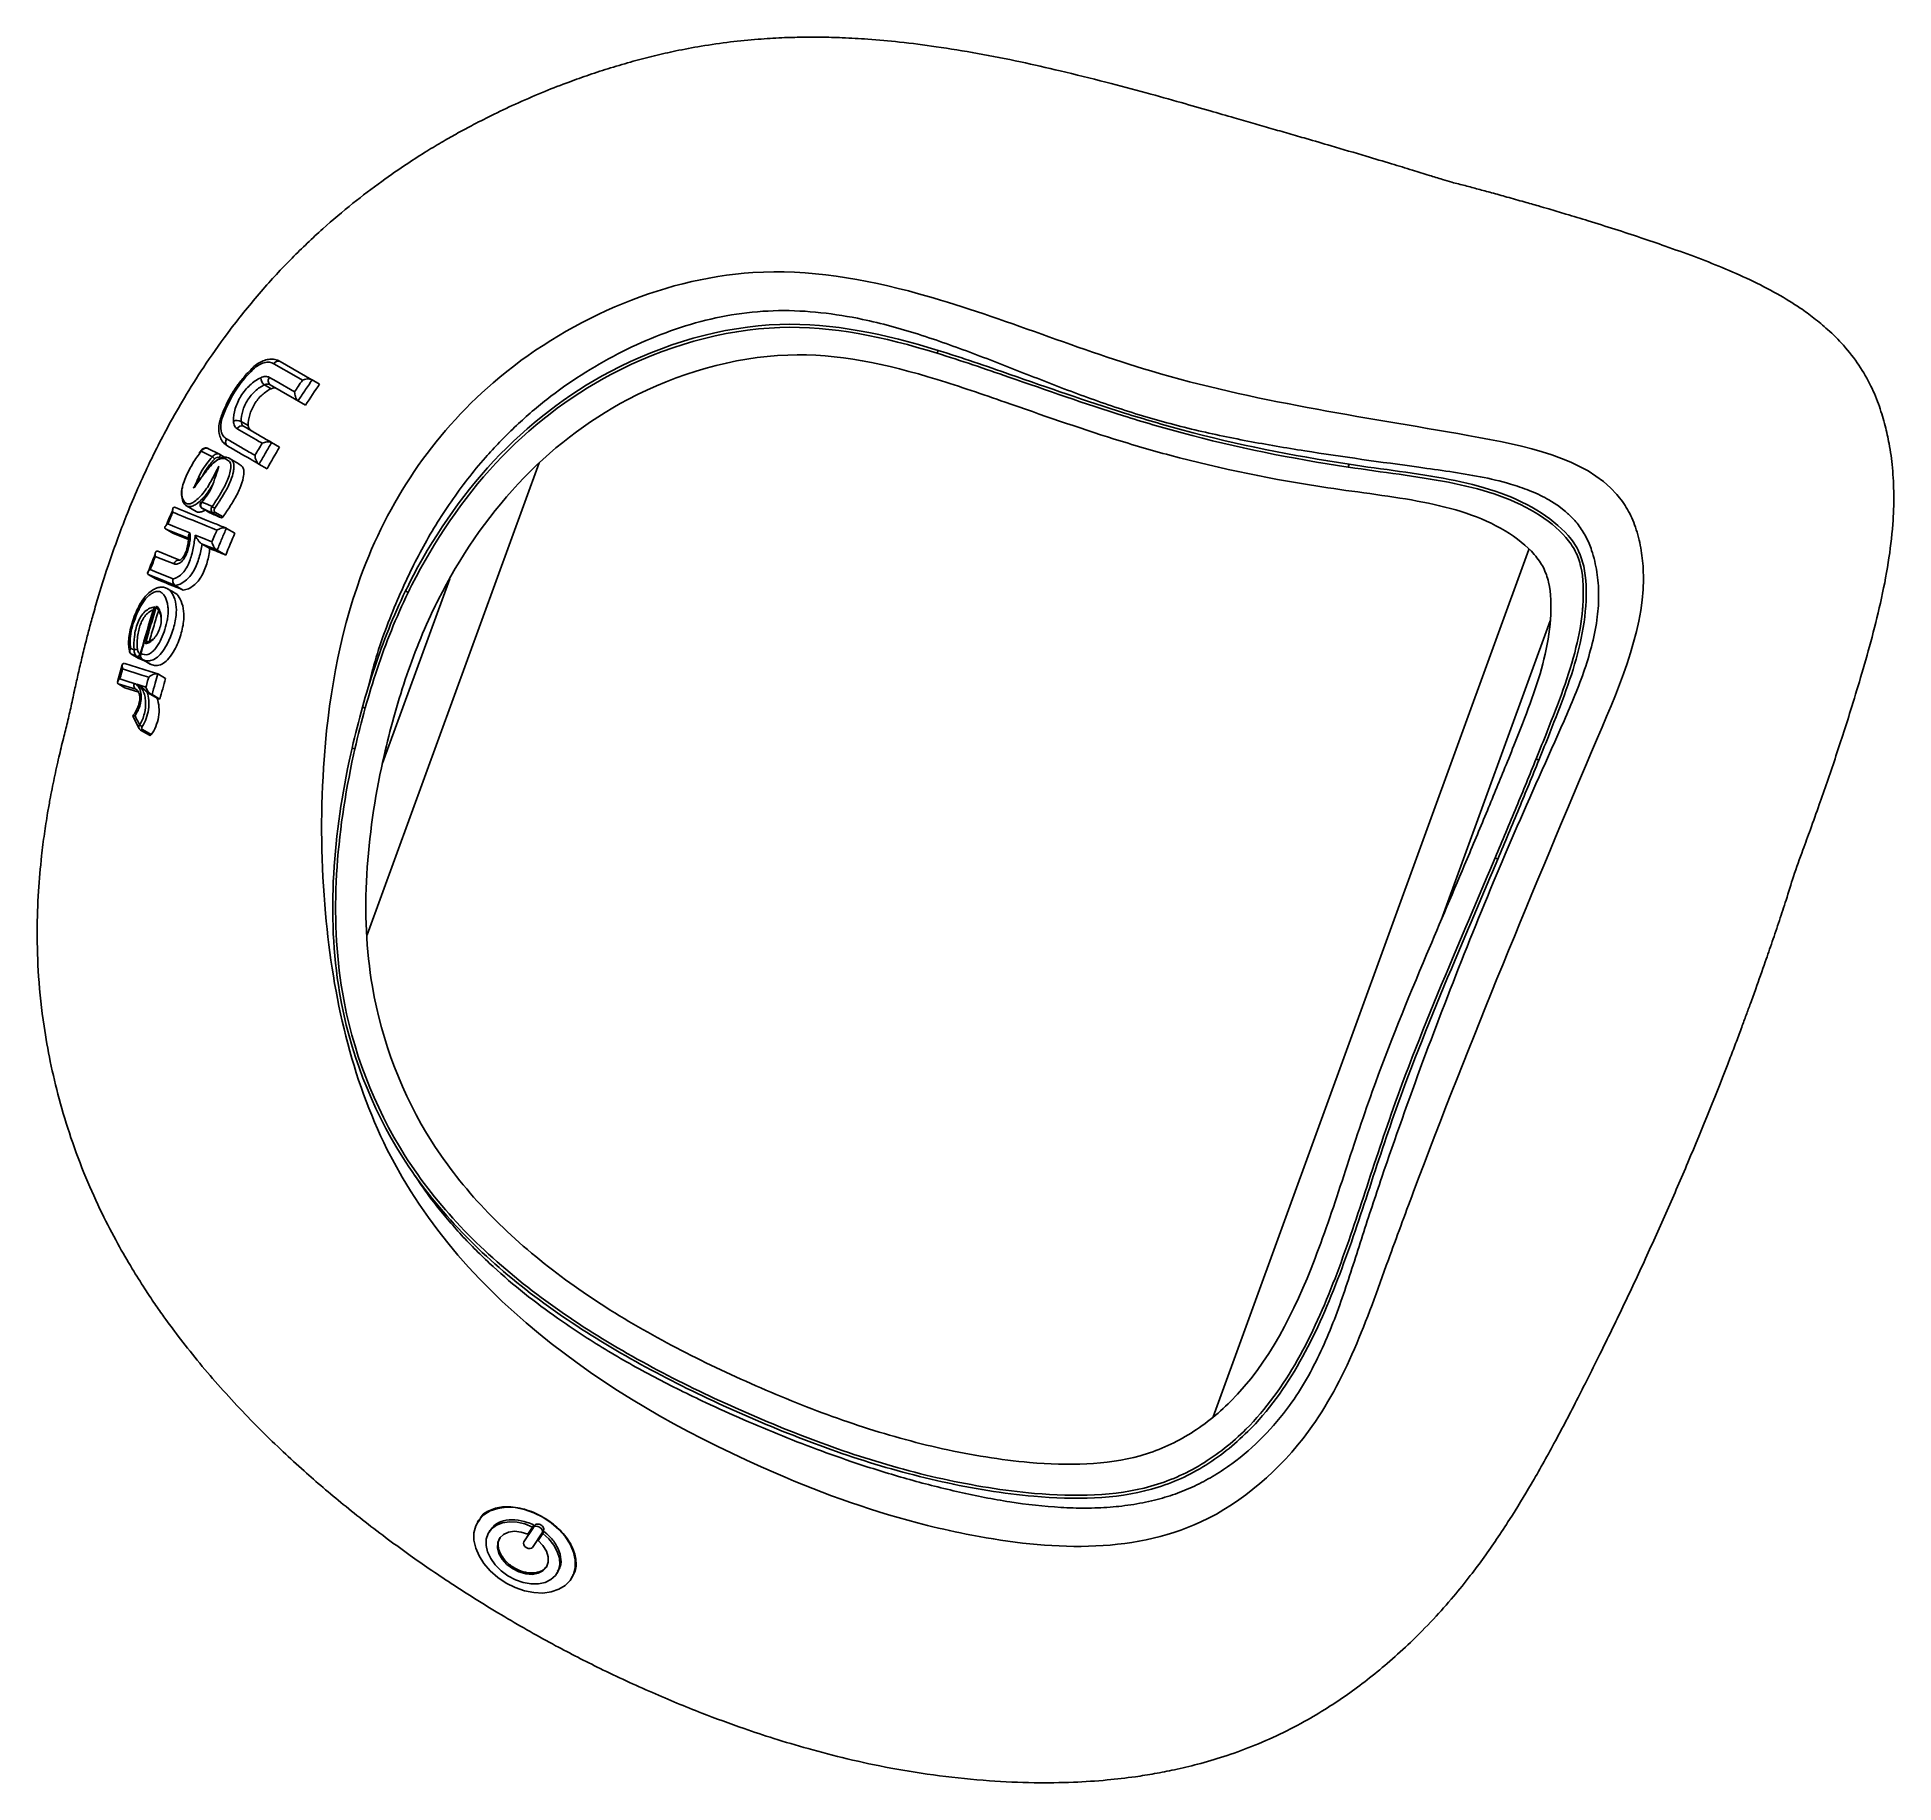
# Paper-space layout '_Normal a' of a CAD drawing. Header units: millimetres. Extents: x -61 to 65, y -61 to 57.
import ezdxf

# ---------------------------------------------------------------- set-up
doc = ezdxf.new("R2010")
doc.units = ezdxf.units.MM

psp = doc.layouts.new('_Normal a')

# ---------------------------------------------------------------- linework, layer by layer
at = {"color": 7, "linetype": 'Continuous', "lineweight": 25}
for p, q in [((0, 35.68), (-0.08, 35.49)), ((-44.58, 34.94), (-42.43, 33.7)), ((-45.63, 33.35), (-45.18, 33.09)), ((-42.85, 31.98), (-45.25, 33.36)), ((-42.41, 33.68), (-41.91, 33.4)), ((-43.36, 32.27), (-43.34, 32.26)), ((-47.21, 30.87), (-46.73, 30.59)), ((-48.69, 28.66), (-49.46, 29.04)), ((-45.15, 29.45), (-44.61, 29.14)), ((-49.93, 28.9), (-50.05, 28.73)), ((-49.93, 28.9), (-49.93, 28.9)), ((-48.68, 28.65), (-48.67, 28.65)), ((-48.31, 28.44), (-48.67, 28.65)), ((-47.36, 27.99), (-48.01, 28.37)), ((-46.01, 27.98), (-45.46, 27.67)), ((-27.03, 28.06), (-38.67, -3.9)), ((27.82, 27.97), (27.77, 27.78)), ((-49.96, 27.07), (-50.05, 26.95)), ((-50.91, 25.15), (-50.26, 24.78)), ((42.48, 24.78), (41.93, 25.2)), ((-49.86, 24.99), (-49.33, 24.68)), ((-49.85, 24.99), (-49.86, 24.99)), ((-49.85, 24.99), (-49.32, 24.68)), ((-49.32, 24.68), (-49.33, 24.68)), ((-48.58, 24.36), (-49.13, 24.67)), ((-48.99, 24.73), (-48.44, 24.42)), ((-52.3, 23.57), (-51.83, 23.3)), ((-50.79, 22.87), (-51.83, 23.3)), ((-48.2, 23.63), (-47.64, 23.31)), ((-49.86, 22.57), (-49.33, 22.26)), ((-48.84, 22.16), (-48.26, 21.82)), ((40, 22.19), (18.62, -36.55)), ((-53.47, 20.49), (-53.03, 20.23)), ((-33.08, 20.22), (-37.63, 7.72)), ((-51.74, 19.28), (-52.2, 19.54)), ((-51.68, 19.77), (-51.14, 19.45)), ((-36.08, 19.39), (-35.9, 19.29)), ((41.44, 17.36), (34.06, -2.91)), ((-54.69, 15.49), (-54.46, 15.4)), ((-54.68, 15.13), (-54.19, 14.85)), ((-53.42, 15.97), (-53.17, 16.12)), ((-55.26, 14.38), (-55.58, 13.23)), ((-53.93, 14.76), (-54.27, 14.96)), ((-53.77, 14.67), (-54.19, 14.85)), ((-53.89, 14.74), (-53.37, 14.43)), ((-53.89, 14.74), (-53.36, 14.43)), ((-53.89, 14.74), (-53.89, 14.74)), ((-54.34, 12.73), (-55.55, 13.11)), ((-55.5, 13.08), (-55.08, 12.84)), ((-54.15, 12.53), (-55.08, 12.84)), ((-54.29, 12.69), (-54.34, 12.73)), ((-54.34, 12.73), (-54.28, 12.69)), ((-52.81, 13.75), (-52.33, 13.47)), ((-53.49, 12.46), (-52.91, 12.13)), ((-53.25, 12.37), (-52.72, 12.06)), ((-39, 11.53), (-38.81, 11.46)), ((-54.56, 10.91), (-54.12, 10.07)), ((-54.03, 9.97), (-53.43, 9.62)), ((-53.9, 10), (-53.31, 9.66)), ((-39.7, 8.75), (-39.51, 8.69)), ((40.67, 7.93), (40.49, 8.02)), ((37.89, 1.23), (37.72, 1.32)), ((-31.16, -43.58), (-31.2, -43.66)), ((-28.02, -44.94), (-27.34, -43.9)), ((-27.79, -44.49), (-27.47, -44)), ((-27.39, -43.87), (-27.47, -44)), ((-27.34, -43.9), (-27.42, -44.03)), ((-30.36, -44.23), (-30.44, -44.37)), ((-28.02, -44.94), (-28.07, -45.01)), ((-27.42, -44.03), (-28.06, -45.01)), ((-28.02, -44.94), (-28.06, -45.01)), ((-27.47, -45.38), (-26.83, -44.4)), ((-26.79, -44.43), (-27.1, -44.92)), ((-27.05, -44.82), (-27.1, -44.92)), ((-27.05, -44.82), (-26.71, -44.3)), ((-26.83, -44.39), (-26.75, -44.26)), ((-26.71, -44.3), (-26.79, -44.43)), ((-25.82, -47.13), (-25.75, -47)), ((-24.84, -47.47), (-24.79, -47.39))]:
    psp.add_line(p, q, dxfattribs=at)
at = {"color": 8, "linetype": 'Continuous', "lineweight": 25}
for p, q in [((-48.61, 28.38), (-48.69, 28.43)), ((-54.09, 15.15), (-54.04, 15.12))]:
    psp.add_line(p, q, dxfattribs=at)
at = {"color": 8, "linetype": 'Continuous', "lineweight": 25, "flags": 128}
for points in [[(-46.39, 34.41), (-46.41, 34.45), (-46.42, 34.48), (-46.43, 34.5), (-46.42, 34.52)], [(-48.51, 31.04), (-48.55, 31.04), (-48.59, 31.03), (-48.61, 31.02), (-48.62, 31.01)], [(-48.67, 28.65), (-48.66, 28.64), (-48.64, 28.62), (-48.64, 28.59), (-48.64, 28.56), (-48.64, 28.52), (-48.65, 28.49), (-48.67, 28.46), (-48.69, 28.43)], [(-50.79, 22.96), (-51.4, 23.21), (-52.32, 23.58)]]:
    psp.add_lwpolyline(points, dxfattribs=at)
at = {"color": 7, "linetype": 'Continuous', "lineweight": 25, "flags": 128}
for points in [[(-43.06, 33.67), (-43.49, 33.92), (-44.99, 34.78)], [(-45.29, 33.85), (-44.85, 33.6), (-43.59, 32.87)], [(-49.16, 28.48), (-49.51, 28.66), (-49.91, 28.86)], [(-49.87, 25.41), (-49.88, 25.43), (-49.89, 25.44), (-49.89, 25.46), (-49.89, 25.46)], [(-49.87, 25.41), (-49.52, 25.26), (-49.18, 25.11)], [(-52.18, 23.93), (-51.71, 23.74), (-50.68, 23.32)], [(-49.13, 24.67), (-49.53, 24.85), (-49.85, 24.99)], [(-50.32, 23.17), (-49.86, 22.98), (-49.19, 22.71)], [(-51.76, 21.22), (-52.23, 21.41), (-53.03, 21.73)], [(-51.36, 21.47), (-51.65, 21.59), (-52.85, 22.08)], [(-48.86, 22.17), (-49.38, 22.38), (-49.89, 22.59), (-49.89, 22.59)], [(-51.68, 19.77), (-52.59, 20.14), (-53.5, 20.51)], [(-53.37, 20.84), (-52.9, 20.65), (-51.82, 20.21)], [(-54.27, 14.96), (-54.36, 15), (-54.68, 15.13)], [(-54.27, 14.96), (-54.24, 14.95), (-54.21, 14.96), (-54.18, 14.98), (-54.15, 15), (-54.12, 15.03), (-54.1, 15.07), (-54.09, 15.11), (-54.09, 15.15)], [(-53.47, 13.55), (-53.95, 13.7), (-55.24, 14.11)], [(-52.85, 13.77), (-53.38, 13.93), (-55.1, 14.47)], [(-55.43, 13.44), (-54.95, 13.29), (-54.45, 13.13)], [(-54.27, 13.07), (-53.88, 12.95), (-53.66, 12.88)], [(-53.31, 12.4), (-53.4, 12.43), (-53.49, 12.46)], [(-28.02, -42.81), (-27.39, -43.03), (-26.78, -43.33), (-26.21, -43.71), (-25.7, -44.16), (-25.28, -44.65), (-24.94, -45.17), (-24.71, -45.7), (-24.6, -46.23), (-24.6, -46.74), (-24.71, -47.21), (-24.94, -47.62), (-25.28, -47.96), (-25.7, -48.22), (-26.21, -48.39), (-26.78, -48.47), (-27.39, -48.44), (-28.02, -48.32), (-28.65, -48.1), (-29.27, -47.8), (-29.83, -47.42), (-30.34, -46.97), (-30.77, -46.48), (-31.1, -45.96), (-31.33, -45.43), (-31.45, -44.9), (-31.45, -44.39), (-31.33, -43.92), (-31.1, -43.51), (-30.77, -43.17), (-30.34, -42.91), (-29.83, -42.74), (-29.27, -42.66), (-28.65, -42.69), (-28.02, -42.81)], [(-27.47, -44), (-28, -43.79), (-28.53, -43.67), (-29.04, -43.64), (-29.51, -43.71), (-29.92, -43.88), (-30.25, -44.12), (-30.48, -44.44), (-30.61, -44.82), (-30.62, -45.25), (-30.52, -45.69), (-30.31, -46.14), (-30, -46.57), (-29.61, -46.96), (-29.15, -47.3), (-28.64, -47.57), (-28.11, -47.75), (-27.58, -47.85), (-27.08, -47.85), (-26.62, -47.75), (-26.23, -47.56), (-25.93, -47.29), (-25.73, -46.95), (-25.64, -46.55), (-25.66, -46.12), (-25.8, -45.67), (-26.04, -45.23), (-26.37, -44.81), (-26.79, -44.43)], [(-26.83, -44.4), (-26.81, -44.31), (-26.83, -44.2), (-26.89, -44.1), (-27, -44.02), (-27.12, -43.96), (-27.24, -43.94), (-27.35, -43.97), (-27.42, -44.03)], [(-27.1, -44.92), (-26.78, -45.26), (-26.54, -45.64), (-26.42, -46.02), (-26.42, -46.39), (-26.54, -46.71), (-26.77, -46.97), (-27.1, -47.13), (-27.49, -47.21), (-27.94, -47.18), (-28.4, -47.04), (-28.84, -46.82), (-29.23, -46.53), (-29.54, -46.17), (-29.75, -45.79), (-29.85, -45.41), (-29.83, -45.05), (-29.69, -44.74), (-29.44, -44.5), (-29.1, -44.35), (-28.69, -44.29), (-28.25, -44.34), (-27.79, -44.49)], [(-28.06, -45.01), (-28.09, -45.1), (-28.07, -45.2), (-28, -45.31), (-27.9, -45.39), (-27.78, -45.45), (-27.65, -45.46), (-27.55, -45.44), (-27.47, -45.38)]]:
    psp.add_lwpolyline(points, dxfattribs=at)
at = {"color": 7, "linetype": 'Continuous', "lineweight": 25}
for centre, radius, start, end in [((-44.7, 34.63), 0.327, 68.662, 152.7985), ((-45.22, 33.88), 0.671, 184.2762, 231.9213), ((-45.03, 33.62), 0.347, 139.2682, 229.6349), ((-47.49, 30.32), 0.62, 63.2866, 113.3302), ((-47.17, 30.24), 0.336, 69.2821, 156.1175), ((-47.93, 29.48), 0.339, 142.6295, 230.4499), ((-48.75, 28.77), 0.498, 215.0179, 239.5875), ((-48.68, 25.63), 0.716, 226.5326, 243.4936), ((-49.1, 24.8), 0.127, 256.4439, 329.7066), ((-54.32, 15.09), 0.336, 74.7391, 113.5809), ((-53.81, 10.56), 0.358, 220.469, 253.2956)]:
    psp.add_arc(centre, radius, start, end, dxfattribs=at)
at = {"color": 8, "linetype": 'Continuous', "lineweight": 25}
for centre, radius, start, end in [((-49.88, 28.9), 0.0507, 182.5369, 233.0079), ((-51.44, 21.14), 0.337, 76.9834, 166.4698), ((-53.91, 15.47), 0.334, 248.7459, 255.3045), ((-53.99, 10.07), 0.108, 248.1446, 320.8672)]:
    psp.add_arc(centre, radius, start, end, dxfattribs=at)
at = {"color": 7, "linetype": 'Continuous', "lineweight": 25}
for points, knots in [([(-47.94, 37.11), (-48.49, 36.35), (-49.54, 34.92), (-50.87, 32.81), (-51.95, 30.95), (-52.79, 29.34), (-53.57, 27.77), (-54.29, 26.18), (-54.98, 24.52), (-55.58, 22.94), (-56.22, 21.14), (-56.76, 19.44), (-57.2, 17.94), (-57.48, 16.91), (-57.74, 15.92), (-57.99, 14.89), (-58.24, 13.82), (-58.49, 12.73), (-58.71, 11.62), (-58.98, 10.5), (-59.27, 9.35), (-59.57, 8.09), (-59.88, 6.71), (-60.13, 5.44), (-60.31, 4.42), (-60.43, 3.65), (-60.54, 2.94), (-60.64, 2.2), (-60.79, 0.91), (-60.97, -1.05), (-61.06, -3.77), (-60.96, -6.82), (-60.64, -9.77), (-60.15, -12.53), (-59.55, -15.06), (-58.75, -17.69), (-57.78, -20.28), (-56.7, -22.67), (-55.64, -24.72), (-54.66, -26.41), (-53.81, -27.77), (-53.09, -28.85), (-52.34, -29.92), (-51.39, -31.2), (-50.18, -32.73), (-48.79, -34.37), (-47.33, -35.96), (-45.86, -37.48), (-44.4, -38.88), (-43.01, -40.16), (-41.65, -41.35), (-40.27, -42.5), (-38.79, -43.68), (-37.28, -44.83), (-35.83, -45.88), (-34.42, -46.87), (-32.3, -48.29), (-29.47, -50.06), (-26.09, -51.97), (-22.76, -53.68), (-19.46, -55.2), (-16.2, -56.55), (-13.45, -57.56), (-11.05, -58.36), (-8.72, -59.05), (-6.08, -59.74), (-3.12, -60.37), (0.1, -60.88), (3.34, -61.21), (6.37, -61.34), (9.03, -61.31), (11.32, -61.16), (13.15, -60.95), (14.67, -60.71), (16.07, -60.43), (17.64, -60.06), (19.39, -59.55), (21.25, -58.88), (23.15, -58.05), (24.93, -57.12), (26.5, -56.17), (27.9, -55.22), (29.25, -54.21), (30.62, -53.08), (32.07, -51.75), (33.51, -50.29), (34.86, -48.77), (35.99, -47.36), (36.96, -46.07), (37.84, -44.8), (38.92, -43.16), (40.23, -41.01), (41.77, -38.25), (43.31, -35.3), (44.86, -32.21), (46.38, -29.08), (47.9, -25.84), (49.37, -22.58), (51.32, -18.06), (52.87, -14.23), (54.04, -11.16), (54.4, -10.2), (54.71, -9.34), (55.03, -8.48), (55.46, -7.28), (55.96, -5.88), (56.49, -4.33), (56.96, -2.94), (57.45, -1.47), (57.93, 0.14), (58.51, 1.72), (59.1, 3.33), (59.65, 4.87), (60.2, 6.46), (60.74, 8.03), (61.27, 9.65), (61.85, 11.48), (62.49, 13.58), (63.18, 16), (63.84, 18.6), (64.36, 21.25), (64.66, 23.7), (64.74, 25.85), (64.65, 27.68), (64.44, 29.24), (64.13, 30.62), (63.74, 31.93), (63.18, 33.32), (62.37, 34.72), (61.37, 36), (60.32, 37.05), (59.33, 37.87), (58.2, 38.69), (56.76, 39.57), (54.99, 40.47), (53.11, 41.3), (51.19, 42.05), (49.35, 42.71), (47.55, 43.33), (45.82, 43.9), (44.12, 44.43), (42.63, 44.88), (41.5, 45.22), (40.56, 45.49), (39.62, 45.76), (38.55, 46.06), (37.52, 46.35), (36.57, 46.6), (35.68, 46.85), (34.87, 47.04), (34.06, 47.28), (33.18, 47.56), (32.03, 47.92), (30.6, 48.35), (28.76, 48.9), (26.84, 49.47), (25.09, 49.98), (23.73, 50.37), (22.52, 50.72), (21.29, 51.08), (19.92, 51.47), (18.3, 51.94), (16.32, 52.5), (13.97, 53.16), (11.24, 53.88), (8.4, 54.59), (5.5, 55.25), (2.7, 55.81), (-0.03, 56.25), (-2.51, 56.57), (-4.63, 56.76), (-6.41, 56.86), (-7.89, 56.9), (-9.25, 56.9), (-10.67, 56.86), (-12.29, 56.76), (-14.12, 56.58), (-15.98, 56.31), (-17.69, 55.99), (-19.22, 55.64), (-20.7, 55.26), (-22.17, 54.83), (-23.62, 54.36), (-25.1, 53.83), (-26.7, 53.21), (-28.4, 52.48), (-30.01, 51.73), (-31.37, 51.03), (-32.52, 50.42), (-33.57, 49.82), (-34.71, 49.14), (-36.1, 48.25), (-37.79, 47.08), (-39.71, 45.62), (-41.75, 43.89), (-43.83, 41.91), (-45.94, 39.65), (-47.26, 37.98), (-47.94, 37.11)], [0, 0, 0, 0, 0.00736, 0.01385, 0.019467, 0.024199, 0.028034, 0.03318, 0.037851, 0.042046, 0.046438, 0.052761, 0.056024, 0.058629, 0.061079, 0.064074, 0.066905, 0.069612, 0.072869, 0.075838, 0.07878, 0.08216, 0.08597, 0.08987, 0.092214, 0.094091, 0.095967, 0.097875, 0.09988, 0.106137, 0.113227, 0.121169, 0.129976, 0.136338, 0.143099, 0.150271, 0.157801, 0.164734, 0.170752, 0.175846, 0.180006, 0.183221, 0.186039, 0.190244, 0.195668, 0.20129, 0.207012, 0.212542, 0.217825, 0.222845, 0.227294, 0.231947, 0.236875, 0.242079, 0.246794, 0.250899, 0.255534, 0.266702, 0.277004, 0.285819, 0.296, 0.305419, 0.313378, 0.318886, 0.325204, 0.332316, 0.340209, 0.348881, 0.35774, 0.365657, 0.372598, 0.378561, 0.383552, 0.386987, 0.390559, 0.39476, 0.399573, 0.404755, 0.410252, 0.415735, 0.420447, 0.424608, 0.428957, 0.433578, 0.438511, 0.444309, 0.449645, 0.45435, 0.45844, 0.462272, 0.466451, 0.473755, 0.48198, 0.491144, 0.499733, 0.50899, 0.51838, 0.527693, 0.536921, 0.556873, 0.559925, 0.56262, 0.56489, 0.567063, 0.569812, 0.574901, 0.578639, 0.582611, 0.586392, 0.590793, 0.595786, 0.59966, 0.604297, 0.608523, 0.61284, 0.617266, 0.621807, 0.627875, 0.634431, 0.641477, 0.648787, 0.655572, 0.660784, 0.665565, 0.669848, 0.673058, 0.676611, 0.680542, 0.684758, 0.689227, 0.69316, 0.696336, 0.699298, 0.704062, 0.709459, 0.714827, 0.720109, 0.725575, 0.730139, 0.734944, 0.739867, 0.744004, 0.747163, 0.749035, 0.751666, 0.754843, 0.757666, 0.760085, 0.762471, 0.764949, 0.766719, 0.769141, 0.772274, 0.776138, 0.780809, 0.787272, 0.791813, 0.795033, 0.798317, 0.801663, 0.805073, 0.809452, 0.814805, 0.821174, 0.828542, 0.836876, 0.844075, 0.851805, 0.859176, 0.865673, 0.871328, 0.875822, 0.879641, 0.882871, 0.886457, 0.890695, 0.895594, 0.900805, 0.905364, 0.909229, 0.913089, 0.917273, 0.92122, 0.925004, 0.929567, 0.93464, 0.939414, 0.943472, 0.946594, 0.949584, 0.952929, 0.95696, 0.962521, 0.968921, 0.975875, 0.983359, 0.991392, 1, 1, 1, 1]), ([(47.21, 23.71), (47.37, 23.25), (47.55, 22.55), (47.69, 21.61), (48.04, 17.38), (41.89, 3.02), (35.41, -12.53), (29.54, -28.44), (26.57, -37.12), (16.37, -46.07), (6.31, -45.47), (-3.36, -43.34), (-18.36, -37.97), (-36.95, -25.62), (-41.72, -4.96), (-41.9, 8.73), (-39.64, 21.82), (-30.83, 35.17), (-15.04, 42.27), (0.21, 39.64), (15.93, 32.97), (32.28, 30.71), (44.02, 28.39), (46.34, 25.45), (46.8, 24.75), (47.07, 24.15), (47.21, 23.71)], [0, 0, 0, 0, 0.005429, 0.008144, 0.010858, 0.054291, 0.170322, 0.187445, 0.23293, 0.266985, 0.323937, 0.335231, 0.375961, 0.505535, 0.564962, 0.599176, 0.646305, 0.7055, 0.77449, 0.815628, 0.87354, 0.949548, 0.98991, 0.992432, 0.994955, 1, 1, 1, 1]), ([(-38.7, 12.5), (-38.53, 13.22), (-37.99, 15.36), (-36.76, 18.61), (-35.04, 22.23), (-33.06, 25.47), (-30.92, 28.23), (-28.72, 30.51), (-26.55, 32.39), (-24.21, 34.05), (-21.73, 35.48), (-19.14, 36.67), (-16.45, 37.59), (-13.67, 38.2), (-10.81, 38.44), (-7.95, 38.29), (-4.77, 37.77), (-1.32, 36.82), (2.37, 35.49), (6.01, 34.06), (9.65, 32.63), (13.35, 31.36), (17.13, 30.32), (20.96, 29.52), (26.1, 28.65), (30.67, 28.03), (34.64, 27.48), (36.71, 27.15), (38.51, 26.73), (40.02, 26.22), (41.09, 25.74), (41.7, 25.35), (41.93, 25.2)], [0, 0, 0, 0, 0.023006, 0.069321, 0.108995, 0.148757, 0.188381, 0.21831, 0.248371, 0.278431, 0.308358, 0.33808, 0.367871, 0.397555, 0.427453, 0.457498, 0.487464, 0.528554, 0.569688, 0.610608, 0.651527, 0.692533, 0.733533, 0.774496, 0.815467, 0.897311, 0.919326, 0.941337, 0.963303, 0.977314, 0.991305, 1, 1, 1, 1]), ([(-36.08, 19.39), (-35.99, 19.56), (-35.91, 19.73), (-34.31, 22.91), (-32.38, 25.75), (-27.81, 30.64), (-25.17, 32.69), (-18.65, 36.13), (-14.63, 37.31), (-7.13, 37.56), (-3.61, 36.78), (0, 35.68)], [0, 0, 0, 0, 0.012839, 0.012839, 0.242297, 0.242297, 0.471754, 0.471754, 0.747104, 0.747104, 1, 1, 1, 1]), ([(-35.9, 19.29), (-35.82, 19.46), (-35.74, 19.63), (-34.14, 22.79), (-32.23, 25.61), (-27.69, 30.48), (-25.07, 32.52), (-18.59, 35.94), (-14.6, 37.1), (-7.17, 37.36), (-3.68, 36.6), (-0.08, 35.49)], [0, 0, 0, 0, 0.012839, 0.012839, 0.242297, 0.242297, 0.471754, 0.471754, 0.747104, 0.747104, 1, 1, 1, 1]), ([(-0.07, 33.71), (-3.49, 34.76), (-6.82, 35.49), (-13.87, 35.24), (-17.66, 34.13), (-23.81, 30.89), (-26.3, 28.95), (-30.61, 24.33), (-32.43, 21.65), (-33.94, 18.64), (-34.02, 18.48), (-34.1, 18.32)], [0.7180504, 0.7180504, 0.7180504, 0.7180504, 0.760959, 0.760959, 0.8076771, 0.8076771, 0.8466089, 0.8466089, 0.8855407, 0.8855407, 0.887719, 0.887719, 0.887719, 0.887719]), ([(-0.08, 35.49), (1.54, 34.99), (3.16, 34.44), (7.36, 32.98), (9.93, 32.07), (13.86, 30.84), (15.18, 30.45), (20.18, 29.11), (23.92, 28.36), (27.77, 27.78)], [0, 0, 0, 0, 0.177926, 0.177926, 0.463835, 0.463835, 0.606789, 0.606789, 1, 1, 1, 1]), ([(0, 35.68), (1.62, 35.18), (3.24, 34.62), (7.44, 33.16), (10.01, 32.25), (13.93, 31.03), (15.25, 30.64), (20.24, 29.3), (23.97, 28.56), (27.82, 27.97)], [0, 0, 0, 0, 0.177926, 0.177926, 0.463835, 0.463835, 0.606789, 0.606789, 1, 1, 1, 1]), ([(-46.42, 34.52), (-46.61, 34.33), (-46.99, 33.94), (-47.5, 33.29), (-47.95, 32.58), (-48.31, 31.84), (-48.54, 31.31), (-48.62, 31.03), (-48.62, 31.01)], [0, 0, 0, 0, 0.192219, 0.389758, 0.58777, 0.784605, 0.98261, 1, 1, 1, 1]), ([(-46.39, 34.41), (-46.87, 33.95), (-47.3, 33.43), (-48.02, 32.27), (-48.3, 31.67), (-48.51, 31.04)], [0, 0, 0, 0, 0.5, 0.5, 1, 1, 1, 1]), ([(-44.59, 34.94), (-44.6, 34.95), (-44.69, 35.02), (-44.93, 35.08), (-45.27, 35.1), (-45.64, 35.02), (-46.01, 34.85), (-46.27, 34.67), (-46.4, 34.54), (-46.42, 34.51)], [0, 0, 0, 0, 0.012102, 0.194452, 0.375422, 0.564018, 0.758354, 0.957351, 1, 1, 1, 1]), ([(-44.99, 34.78), (-45.18, 34.89), (-45.41, 34.91), (-45.79, 34.81), (-45.91, 34.75), (-46.16, 34.61), (-46.28, 34.52), (-46.39, 34.41)], [0, 0, 0, 0, 0.5, 0.5, 0.75, 0.75, 1, 1, 1, 1]), ([(-47.74, 30.89), (-47.74, 31.16), (-47.7, 31.46), (-47.57, 31.89), (-47.51, 32.04), (-47.38, 32.33), (-47.31, 32.46), (-47.14, 32.73), (-47.04, 32.86), (-46.84, 33.11), (-46.73, 33.22), (-46.51, 33.43), (-46.39, 33.53), (-46.14, 33.7), (-46.02, 33.77), (-45.89, 33.83)], [0, 0, 0, 0, 0.25, 0.25, 0.375, 0.375, 0.5, 0.5, 0.625, 0.625, 0.75, 0.75, 0.875, 0.875, 1, 1, 1, 1]), ([(-45.63, 33.35), (-45.74, 33.3), (-45.85, 33.24), (-46.06, 33.1), (-46.16, 33.02), (-46.36, 32.84), (-46.45, 32.75), (-46.62, 32.54), (-46.7, 32.43), (-46.85, 32.2), (-46.91, 32.09), (-47.02, 31.84), (-47.07, 31.72), (-47.18, 31.35), (-47.22, 31.11), (-47.21, 30.87)], [0, 0, 0, 0, 0.125, 0.125, 0.25, 0.25, 0.375, 0.375, 0.5, 0.5, 0.625, 0.625, 0.75, 0.75, 1, 1, 1, 1]), ([(-45.18, 33.09), (-45.29, 33.04), (-45.39, 32.98), (-45.6, 32.84), (-45.7, 32.75), (-45.89, 32.58), (-45.99, 32.48), (-46.16, 32.27), (-46.24, 32.16), (-46.38, 31.93), (-46.44, 31.81), (-46.55, 31.57), (-46.6, 31.45), (-46.7, 31.08), (-46.74, 30.83), (-46.73, 30.59)], [0, 0, 0, 0, 0.125, 0.125, 0.25, 0.25, 0.375, 0.375, 0.5, 0.5, 0.625, 0.625, 0.75, 0.75, 1, 1, 1, 1]), ([(-45.89, 33.83), (-45.78, 33.88), (-45.67, 33.91), (-45.46, 33.92), (-45.37, 33.9), (-45.29, 33.85)], [0, 0, 0, 0, 0.5, 0.5, 1, 1, 1, 1]), ([(-43.59, 32.87), (-43.51, 33), (-43.43, 33.12), (-43.35, 33.24), (-43.25, 33.39), (-43.16, 33.53), (-43.06, 33.67)], [0, 0, 0, 0, 0.0004459593, 0.0004459593, 0.0004459593, 0.0009607484, 0.0009607484, 0.0009607484, 0.0009607484]), ([(-43.36, 32.27), (-43.39, 32.3), (-43.43, 32.34), (-43.49, 32.44), (-43.52, 32.5), (-43.57, 32.66), (-43.59, 32.77), (-43.59, 32.87)], [0, 0, 0, 0, 0.25, 0.25, 0.5, 0.5, 1, 1, 1, 1]), ([(-42.41, 33.68), (-42.57, 33.44), (-42.74, 33.19), (-42.91, 32.95), (-43.06, 32.72), (-43.21, 32.5), (-43.36, 32.27)], [0, 0, 0, 0, 0.00088878, 0.00088878, 0.00088878, 0.001707212, 0.001707212, 0.001707212, 0.001707212]), ([(-42.43, 33.7), (-42.47, 33.72), (-42.53, 33.74), (-42.64, 33.75), (-42.69, 33.75), (-42.86, 33.74), (-42.97, 33.71), (-43.06, 33.67)], [0, 0, 0, 0, 0.25, 0.25, 0.5, 0.5, 1, 1, 1, 1]), ([(26.38, 26.38), (22.72, 26.94), (19.17, 27.65), (14.42, 28.92), (13.17, 29.29), (9.43, 30.46), (6.99, 31.32), (3, 32.71), (1.46, 33.24), (-0.07, 33.71)], [0.887719, 0.887719, 0.887719, 0.887719, 0.9318691, 0.9318691, 0.9479202, 0.9479202, 0.9800223, 0.9800223, 1, 1, 1, 1]), ([(-48.62, 31.01), (-48.63, 30.98), (-48.7, 30.8), (-48.74, 30.48), (-48.72, 30.06), (-48.6, 29.7), (-48.41, 29.4), (-48.23, 29.28), (-48.14, 29.22)], [0, 0, 0, 0, 0.044919, 0.246698, 0.448986, 0.653187, 0.829182, 1, 1, 1, 1]), ([(-48.51, 31.04), (-48.6, 30.75), (-48.62, 30.46), (-48.54, 30.1), (-48.49, 29.99), (-48.37, 29.81), (-48.29, 29.74), (-48.2, 29.69)], [0, 0, 0, 0, 0.5, 0.5, 0.75, 0.75, 1, 1, 1, 1]), ([(-47.48, 30.37), (-47.56, 30.42), (-47.62, 30.49), (-47.71, 30.67), (-47.73, 30.77), (-47.74, 30.89)], [0, 0, 0, 0, 0.5, 0.5, 1, 1, 1, 1]), ([(-45.79, 29.4), (-45.93, 29.48), (-46.08, 29.56), (-46.22, 29.65), (-46.64, 29.89), (-47.06, 30.13), (-47.48, 30.37)], [0, 0, 0, 0, 0.00075, 0.00075, 0.00075, 0.002928262, 0.002928262, 0.002928262, 0.002928262]), ([(-47.05, 30.55), (-46.54, 30.25), (-46.02, 29.96), (-45.51, 29.66), (-45.39, 29.59), (-45.27, 29.52), (-45.15, 29.45)], [0, 0, 0, 0, 0.002672109, 0.002672109, 0.002672109, 0.0033034, 0.0033034, 0.0033034, 0.0033034]), ([(-49.51, 29.06), (-49.51, 29.06), (-49.55, 29.08), (-49.64, 29.08), (-49.76, 29.05), (-49.86, 28.98), (-49.91, 28.92), (-49.93, 28.9)], [0, 0, 0, 0, 0.041155, 0.271436, 0.531444, 0.820221, 1, 1, 1, 1]), ([(-49.45, 29.04), (-49.51, 29.08), (-49.6, 29.08), (-49.77, 29.01), (-49.86, 28.95), (-49.91, 28.86)], [0, 0, 0, 0, 0.5, 0.5, 1, 1, 1, 1]), ([(-48.2, 29.69), (-47.69, 29.39), (-47.17, 29.09), (-46.66, 28.8), (-46.53, 28.72), (-46.4, 28.65), (-46.28, 28.58)], [0, 0, 0, 0, 0.002671984, 0.002671984, 0.002671984, 0.003339843, 0.003339843, 0.003339843, 0.003339843]), ([(-46.01, 27.98), (-46.21, 28.1), (-46.41, 28.21), (-46.61, 28.33), (-47.12, 28.63), (-47.63, 28.92), (-48.15, 29.22)], [0, 0, 0, 0, 0.001042897, 0.001042897, 0.001042897, 0.003715006, 0.003715006, 0.003715006, 0.003715006]), ([(-46.28, 28.58), (-46.2, 28.71), (-46.12, 28.85), (-46.04, 28.98), (-45.95, 29.12), (-45.87, 29.26), (-45.79, 29.4)], [0, 0, 0, 0, 0.0004729517, 0.0004729517, 0.0004729517, 0.0009567223, 0.0009567223, 0.0009567223, 0.0009567223]), ([(-45.14, 29.45), (-45.29, 29.2), (-45.43, 28.96), (-45.58, 28.71), (-45.72, 28.47), (-45.86, 28.23), (-46.01, 27.98)], [0, 0, 0, 0, 0.000856119, 0.000856119, 0.000856119, 0.001701371, 0.001701371, 0.001701371, 0.001701371]), ([(-45.15, 29.45), (-45.19, 29.47), (-45.24, 29.49), (-45.35, 29.5), (-45.41, 29.5), (-45.59, 29.48), (-45.7, 29.44), (-45.79, 29.4)], [0, 0, 0, 0, 0.25, 0.25, 0.5, 0.5, 1, 1, 1, 1]), ([(-49.91, 28.86), (-50.12, 28.6), (-50.3, 28.33), (-50.65, 27.76), (-50.8, 27.47), (-51.01, 27.01), (-51.07, 26.85), (-51.17, 26.54), (-51.21, 26.38), (-51.24, 26.07), (-51.23, 25.91), (-51.18, 25.64), (-51.13, 25.52), (-51.01, 25.38), (-50.97, 25.35), (-50.87, 25.29), (-50.81, 25.28), (-50.69, 25.29), (-50.63, 25.31), (-50.5, 25.37), (-50.44, 25.41), (-50.26, 25.53), (-50.15, 25.63), (-49.92, 25.85), (-49.81, 25.97), (-49.62, 26.23), (-49.52, 26.37), (-49.35, 26.65), (-49.27, 26.8), (-49.03, 27.25), (-48.88, 27.54), (-48.72, 27.84)], [0, 0, 0, 0, 0.125, 0.125, 0.25, 0.25, 0.3125, 0.3125, 0.375, 0.375, 0.4375, 0.4375, 0.5, 0.5, 0.53125, 0.53125, 0.5625, 0.5625, 0.59375, 0.59375, 0.625, 0.625, 0.6875, 0.6875, 0.75, 0.75, 0.8125, 0.8125, 0.875, 0.875, 1, 1, 1, 1]), ([(-50.4, 26.38), (-50.32, 26.57), (-50.24, 26.76), (-50.12, 27.04), (-50.07, 27.14), (-49.99, 27.33), (-49.94, 27.42), (-49.79, 27.69), (-49.67, 27.86), (-49.42, 28.18), (-49.29, 28.34), (-49.16, 28.48)], [0, 0, 0, 0, 0.25, 0.25, 0.375, 0.375, 0.5, 0.5, 0.75, 0.75, 1, 1, 1, 1]), ([(-49.18, 25.11), (-49.09, 25.23), (-49.01, 25.36), (-48.84, 25.61), (-48.76, 25.73), (-48.53, 26.12), (-48.38, 26.38), (-48.18, 26.79), (-48.12, 26.93), (-48.02, 27.22), (-47.98, 27.36), (-47.93, 27.58), (-47.92, 27.65), (-47.91, 27.79), (-47.91, 27.86), (-47.92, 27.99), (-47.94, 28.05), (-47.99, 28.14), (-48.03, 28.18), (-48.15, 28.28), (-48.24, 28.33), (-48.39, 28.37), (-48.44, 28.38), (-48.56, 28.36), (-48.62, 28.35), (-48.79, 28.28), (-48.91, 28.21), (-49.13, 28.03), (-49.23, 27.93), (-49.53, 27.6), (-49.7, 27.35), (-50.05, 26.87), (-50.23, 26.62), (-50.4, 26.38)], [0, 0, 0, 0, 0.0625, 0.0625, 0.125, 0.125, 0.25, 0.25, 0.3125, 0.3125, 0.375, 0.375, 0.40625, 0.40625, 0.4375, 0.4375, 0.46875, 0.46875, 0.5, 0.5, 0.5625, 0.5625, 0.59375, 0.59375, 0.625, 0.625, 0.6875, 0.6875, 0.75, 0.75, 0.875, 0.875, 1, 1, 1, 1]), ([(-48.72, 27.84), (-48.79, 27.62), (-48.86, 27.41), (-48.97, 27.09), (-49, 26.98), (-49.07, 26.76), (-49.11, 26.66), (-49.32, 26.12), (-49.59, 25.75), (-49.87, 25.41)], [0, 0, 0, 0, 0.25, 0.25, 0.375, 0.375, 0.5, 0.5, 1, 1, 1, 1]), ([(-49, 28.34), (-49.16, 28.16), (-49.32, 27.98), (-49.61, 27.59), (-49.74, 27.38), (-49.84, 27.15)], [0, 0, 0, 0, 0.5, 0.5, 1, 1, 1, 1]), ([(-49.66, 27.39), (-49.6, 27.47), (-49.43, 27.7), (-49.12, 28.05), (-48.76, 28.34), (-48.43, 28.47), (-48.11, 28.45), (-47.86, 28.3), (-47.71, 28.06), (-47.69, 27.79), (-47.74, 27.4), (-47.92, 26.8), (-48.27, 26.12), (-48.56, 25.67), (-48.69, 25.47)], [0, 0, 0, 0, 0.048107, 0.148337, 0.238287, 0.299343, 0.362155, 0.464988, 0.512891, 0.558265, 0.620574, 0.726221, 0.880203, 1, 1, 1, 1]), ([(-49.16, 28.48), (-49.1, 28.56), (-49.01, 28.63), (-48.83, 28.69), (-48.74, 28.69), (-48.68, 28.65)], [0, 0, 0, 0, 0.5, 0.5, 1, 1, 1, 1]), ([(-48.69, 28.43), (-48.73, 28.45), (-48.79, 28.45), (-48.9, 28.42), (-48.96, 28.38), (-49, 28.34)], [0, 0, 0, 0, 0.5, 0.5, 1, 1, 1, 1]), ([(-47.37, 27.98), (-47.3, 27.95), (-47.19, 27.88), (-47.06, 27.71), (-47.01, 27.44), (-47.07, 26.97), (-47.29, 26.29), (-47.7, 25.52), (-48.11, 24.9), (-48.36, 24.53), (-48.44, 24.42)], [0, 0, 0, 0, 0.073072, 0.135263, 0.19769, 0.300866, 0.481624, 0.690426, 0.900297, 1, 1, 1, 1]), ([(-46.28, 28.58), (-46.27, 28.55), (-46.27, 28.52), (-46.26, 28.46), (-46.25, 28.38), (-46.21, 28.28), (-46.16, 28.17), (-46.12, 28.09), (-46.06, 28.02), (-46.02, 28), (-46.01, 27.98)], [0, 0, 0, 0, 0.102703, 0.186212, 0.250529, 0.499413, 0.632452, 0.749888, 0.879112, 1, 1, 1, 1]), ([(27.77, 27.78), (27.77, 27.78), (27.78, 27.78), (30.05, 27.43), (32.39, 27.17), (36.7, 26.33), (38.69, 25.75), (41.23, 24.22), (41.97, 23.63), (42.77, 22.71), (42.98, 22.4), (43.31, 21.76), (43.43, 21.42), (43.69, 20.26), (43.72, 19.34), (43.65, 18.31), (43.64, 18.22), (43.64, 18.14)], [0, 0, 0, 0, 0.0001318, 0.0001318, 0.1975131, 0.1975131, 0.3948944, 0.3948944, 0.4860408, 0.4860408, 0.5316141, 0.5316141, 0.5771873, 0.5771873, 0.6683337, 0.6683337, 0.6762477, 0.6762477, 0.6762477, 0.6762477]), ([(27.82, 27.97), (27.82, 27.97), (27.82, 27.97), (30.09, 27.63), (32.43, 27.37), (36.76, 26.52), (38.78, 25.93), (41.35, 24.37), (42.11, 23.77), (42.94, 22.82), (43.16, 22.49), (43.5, 21.82), (43.62, 21.46), (43.89, 20.26), (43.92, 19.32), (43.78, 17.4), (43.62, 16.44), (42.92, 13.6), (42.18, 11.71), (41.17, 9.16), (40.92, 8.54), (40.67, 7.93)], [0, 0, 0, 0, 0.000132, 0.000132, 0.197513, 0.197513, 0.394894, 0.394894, 0.486041, 0.486041, 0.531614, 0.531614, 0.577187, 0.577187, 0.668334, 0.668334, 0.75948, 0.75948, 0.941773, 0.941773, 1, 1, 1, 1]), ([(-49.11, 26.65), (-49.16, 26.57), (-49.36, 26.21), (-49.75, 25.68), (-50.24, 25.27), (-50.59, 25.1), (-50.83, 25.1), (-51.02, 25.22), (-51.19, 25.47), (-51.26, 25.89), (-51.25, 26.24), (-51.19, 26.41), (-51.19, 26.41)], [0, 0, 0, 0, 0.060965, 0.276213, 0.443522, 0.526834, 0.595196, 0.660077, 0.751976, 0.87616, 0.997141, 1, 1, 1, 1]), ([(-50.05, 26.95), (-50.18, 26.77), (-50.31, 26.57), (-50.45, 26.38), (-50.46, 26.36)], [0, 0, 0, 0, 0.922819, 1, 1, 1, 1]), ([(-50.4, 26.38), (-50.32, 26.52), (-50.21, 26.71), (-50.08, 26.89), (-50.05, 26.94)], [0, 0, 0, 0, 0.731117, 1, 1, 1, 1]), ([(-49.89, 25.46), (-49.92, 25.42), (-49.97, 25.35), (-49.99, 25.22), (-49.97, 25.11), (-49.92, 25.03), (-49.85, 24.98), (-49.8, 24.97), (-49.79, 24.96)], [0, 0, 0, 0, 0.235091, 0.433603, 0.605226, 0.768325, 0.934608, 1, 1, 1, 1]), ([(-49.87, 25.41), (-49.93, 25.33), (-49.96, 25.25), (-49.95, 25.09), (-49.91, 25.02), (-49.85, 24.99)], [0, 0, 0, 0, 0.5, 0.5, 1, 1, 1, 1]), ([(38.46, 7.62), (38.7, 8.2), (38.93, 8.79), (39.89, 11.21), (40.59, 13), (41.24, 15.67), (41.4, 16.57), (41.53, 18.37), (41.5, 19.25), (41.25, 20.35), (41.13, 20.67), (40.83, 21.27), (40.62, 21.57), (39.86, 22.44), (39.16, 23), (36.75, 24.45), (34.86, 25.01), (30.77, 25.81), (28.55, 26.06), (26.38, 26.38), (26.38, 26.38), (26.38, 26.38)], [0.0000001, 0.0000001, 0.0000001, 0.0000001, 0.0074613, 0.0074613, 0.0308204, 0.0308204, 0.0424999, 0.0424999, 0.0541795, 0.0541795, 0.0600192, 0.0600192, 0.065859, 0.065859, 0.0775385, 0.0775385, 0.102831, 0.102831, 0.1281236, 0.1281236, 0.1281404, 0.1281404, 0.1281404, 0.1281404]), ([(-52.32, 23.58), (-52.35, 23.6), (-52.37, 23.63), (-52.38, 23.69), (-52.37, 23.72), (-52.32, 23.81), (-52.26, 23.87), (-52.18, 23.93)], [0, 0, 0, 0, 0.25, 0.25, 0.5, 0.5, 1, 1, 1, 1]), ([(-51.85, 24.84), (-51.99, 24.54), (-52.14, 24.2), (-52.28, 23.86), (-52.29, 23.82)], [0, 0, 0, 0, 0.902533, 1, 1, 1, 1]), ([(-51.84, 24.72), (-51.89, 24.6), (-51.94, 24.48), (-52, 24.36), (-52.06, 24.21), (-52.12, 24.07), (-52.18, 23.93)], [0, 0, 0, 0, 0.0003995513, 0.0003995513, 0.0003995513, 0.0008630711, 0.0008630711, 0.0008630711, 0.0008630711]), ([(-51.67, 25.05), (-51.71, 25.07), (-51.75, 25.07), (-51.8, 25.04), (-51.82, 25.01), (-51.86, 24.91), (-51.86, 24.82), (-51.84, 24.72)], [0, 0, 0, 0, 0.25, 0.25, 0.5, 0.5, 1, 1, 1, 1]), ([(-48.85, 23.51), (-49.73, 23.86), (-50.6, 24.22), (-51.48, 24.58), (-51.6, 24.63), (-51.72, 24.67), (-51.84, 24.72)], [0, 0, 0, 0, 0.004265101, 0.004265101, 0.004265101, 0.004849306, 0.004849306, 0.004849306, 0.004849306]), ([(-48.22, 23.65), (-48.49, 23.75), (-49.64, 24.22), (-50.79, 24.69), (-51.67, 25.05)], [0, 0, 0, 0, 0.232053, 1, 1, 1, 1]), ([(-49.66, 24.88), (-49.72, 24.84), (-49.85, 24.76), (-50.06, 24.71), (-50.2, 24.73), (-50.26, 24.78), (-50.26, 24.78)], [0, 0, 0, 0, 0.282344, 0.629315, 0.979176, 1, 1, 1, 1]), ([(-49.13, 24.67), (-49.19, 24.71), (-49.23, 24.78), (-49.25, 24.94), (-49.23, 25.03), (-49.18, 25.11)], [0, 0, 0, 0, 0.5, 0.5, 1, 1, 1, 1]), ([(-49, 24.99), (-49.04, 24.94), (-49.05, 24.89), (-49.05, 24.8), (-49.03, 24.75), (-48.99, 24.73)], [0, 0, 0, 0, 0.5, 0.5, 1, 1, 1, 1]), ([(-48.44, 24.42), (-48.45, 24.4), (-48.46, 24.39), (-48.48, 24.38), (-48.49, 24.37), (-48.5, 24.36), (-48.51, 24.36), (-48.53, 24.35), (-48.54, 24.35), (-48.55, 24.35), (-48.56, 24.35), (-48.57, 24.35), (-48.58, 24.36)], [0, 0, 0, 0, 0.000050422, 0.000050422, 0.000050422, 0.0001008502, 0.0001008502, 0.0001008502, 0.0001511904, 0.0001511904, 0.0001511904, 0.0001942923, 0.0001942923, 0.0001942923, 0.0001942923]), ([(42.48, 24.78), (42.67, 24.6), (43.09, 24.22), (43.64, 23.49), (44.03, 22.76), (44.37, 21.83), (44.64, 20.68), (44.76, 19.16), (44.66, 17.54), (44.32, 15.83), (43.79, 14.06), (43.13, 12.32), (41.53, 8.63), (38.96, 3.01), (35.79, -4.69), (32.79, -12.45), (30.47, -18.99), (28.72, -24.26), (27.69, -27.58), (26.75, -30.19), (25.93, -32.12), (24.97, -34), (23.71, -35.97), (22.04, -37.94), (20.29, -39.47), (18.74, -40.5), (17.51, -41.18), (16.21, -41.73), (14.78, -42.17), (13.25, -42.49), (11.62, -42.68), (9.97, -42.74), (7.7, -42.67), (4.84, -42.34), (1.44, -41.67), (-1.93, -40.82), (-5.95, -39.59), (-10.58, -37.88), (-15.22, -35.86), (-19.22, -33.89), (-22.58, -32), (-25.51, -30.09), (-28.04, -28.21), (-30.18, -26.38), (-32.2, -24.39), (-33.84, -22.46), (-34.9, -21.04), (-35.34, -20.35), (-35.44, -20.19)], [0, 0, 0, 0, 0.005689, 0.012912, 0.020352, 0.024066, 0.035358, 0.046647, 0.058173, 0.071865, 0.085574, 0.099632, 0.113695, 0.176037, 0.238395, 0.300742, 0.363132, 0.394304, 0.425478, 0.441087, 0.45669, 0.472597, 0.488494, 0.509132, 0.530256, 0.540598, 0.550937, 0.561658, 0.572381, 0.584538, 0.5967, 0.609189, 0.621682, 0.647616, 0.673741, 0.699649, 0.725624, 0.768072, 0.810524, 0.839357, 0.868204, 0.897015, 0.917965, 0.938911, 0.960293, 0.981669, 0.995727, 1, 1, 1, 1]), ([(-51.82, 20.21), (-51.71, 20.23), (-51.6, 20.28), (-51.38, 20.41), (-51.27, 20.5), (-51.08, 20.71), (-50.99, 20.83), (-50.83, 21.09), (-50.77, 21.24), (-50.6, 21.67), (-50.52, 21.98), (-50.43, 22.43), (-50.41, 22.58), (-50.36, 22.87), (-50.34, 23.02), (-50.32, 23.17)], [0, 0, 0, 0, 0.125, 0.125, 0.25, 0.25, 0.375, 0.375, 0.5, 0.5, 0.75, 0.75, 0.875, 0.875, 1, 1, 1, 1]), ([(-50.68, 23.32), (-50.67, 23.21), (-50.66, 23.1), (-50.67, 22.88), (-50.68, 22.77), (-50.72, 22.54), (-50.74, 22.42), (-50.8, 22.19), (-50.84, 22.08), (-50.93, 21.85), (-50.98, 21.74), (-51.11, 21.54), (-51.18, 21.45), (-51.34, 21.3), (-51.43, 21.25), (-51.6, 21.19), (-51.69, 21.19), (-51.76, 21.22)], [0, 0, 0, 0, 0.125, 0.125, 0.25, 0.25, 0.375, 0.375, 0.5, 0.5, 0.625, 0.625, 0.75, 0.75, 0.875, 0.875, 1, 1, 1, 1]), ([(-50.79, 23.06), (-50.79, 23.02), (-50.78, 22.85), (-50.81, 22.55), (-50.9, 22.18), (-51.02, 21.87), (-51.15, 21.66), (-51.27, 21.54), (-51.34, 21.48), (-51.38, 21.47), (-51.38, 21.47), (-51.38, 21.47)], [0, 0, 0, 0, 0.077405, 0.274174, 0.481707, 0.638683, 0.765723, 0.857487, 0.921151, 0.976506, 1, 1, 1, 1]), ([(-50.68, 23.32), (-50.69, 23.31), (-50.71, 23.29), (-50.75, 23.23), (-50.79, 23.15), (-50.79, 23.09), (-50.79, 23.06)], [0, 0, 0, 0, 0.11025, 0.262312, 0.666782, 1, 1, 1, 1]), ([(-49.89, 22.59), (-49.94, 22.62), (-49.99, 22.66), (-50.08, 22.76), (-50.12, 22.82), (-50.23, 22.97), (-50.28, 23.07), (-50.32, 23.17)], [0, 0, 0, 0, 0.25, 0.25, 0.5, 0.5, 1, 1, 1, 1]), ([(-49.19, 22.71), (-49.13, 22.85), (-49.07, 23), (-49.01, 23.14), (-48.95, 23.26), (-48.9, 23.38), (-48.85, 23.51)], [0, 0, 0, 0, 0.0004639313, 0.0004639313, 0.0004639313, 0.0008633374, 0.0008633374, 0.0008633374, 0.0008633374]), ([(-48.86, 22.17), (-48.91, 22.2), (-48.95, 22.23), (-49.02, 22.32), (-49.05, 22.37), (-49.13, 22.51), (-49.17, 22.62), (-49.19, 22.71)], [0, 0, 0, 0, 0.25, 0.25, 0.5, 0.5, 1, 1, 1, 1]), ([(-48.21, 23.64), (-48.25, 23.66), (-48.31, 23.67), (-48.43, 23.67), (-48.49, 23.66), (-48.66, 23.61), (-48.76, 23.56), (-48.85, 23.51)], [0, 0, 0, 0, 0.25, 0.25, 0.5, 0.5, 1, 1, 1, 1]), ([(-48.21, 23.64), (-48.31, 23.41), (-48.42, 23.17), (-48.52, 22.93), (-48.62, 22.67), (-48.73, 22.42), (-48.84, 22.16)], [0.000000852, 0.000000852, 0.000000852, 0.000000852, 0.000773262, 0.000773262, 0.000773262, 0.00161133, 0.00161133, 0.00161133, 0.00161133]), ([(-53.04, 21.88), (-53.18, 21.54), (-53.35, 21.12), (-53.5, 20.7), (-53.53, 20.63)], [0, 0, 0, 0, 0.82648, 1, 1, 1, 1]), ([(-53.03, 21.73), (-53.08, 21.6), (-53.13, 21.47), (-53.18, 21.33), (-53.24, 21.17), (-53.3, 21.01), (-53.37, 20.84)], [0, 0, 0, 0, 0.0004288727, 0.0004288727, 0.0004288727, 0.0009533956, 0.0009533956, 0.0009533956, 0.0009533956]), ([(-52.86, 22.08), (-52.9, 22.09), (-52.94, 22.09), (-52.99, 22.06), (-53.01, 22.03), (-53.05, 21.93), (-53.05, 21.83), (-53.03, 21.73)], [0, 0, 0, 0, 0.25, 0.25, 0.5, 0.5, 1, 1, 1, 1]), ([(-49.86, 22.57), (-49.9, 22.27), (-49.97, 21.95), (-50.1, 21.5), (-50.15, 21.35), (-50.27, 21.05), (-50.34, 20.9), (-50.5, 20.62), (-50.59, 20.5), (-50.78, 20.26), (-50.89, 20.16), (-51.22, 19.9), (-51.46, 19.78), (-51.68, 19.77)], [0, 0, 0, 0, 0.25, 0.25, 0.375, 0.375, 0.5, 0.5, 0.625, 0.625, 0.75, 0.75, 1, 1, 1, 1]), ([(-49.33, 22.26), (-49.37, 21.96), (-49.43, 21.65), (-49.6, 21.04), (-49.71, 20.73), (-49.95, 20.31), (-50.03, 20.18), (-50.22, 19.95), (-50.33, 19.84), (-50.55, 19.67), (-50.66, 19.6), (-50.9, 19.49), (-51.02, 19.46), (-51.14, 19.45)], [0, 0, 0, 0, 0.25, 0.25, 0.5, 0.5, 0.625, 0.625, 0.75, 0.75, 0.875, 0.875, 1, 1, 1, 1]), ([(-53.5, 20.51), (-53.53, 20.53), (-53.55, 20.55), (-53.56, 20.61), (-53.55, 20.64), (-53.5, 20.73), (-53.44, 20.79), (-53.37, 20.84)], [0, 0, 0, 0, 0.25, 0.25, 0.5, 0.5, 1, 1, 1, 1]), ([(-51.68, 19.77), (-51.74, 19.8), (-51.79, 19.87), (-51.84, 20.03), (-51.84, 20.13), (-51.82, 20.21)], [0, 0, 0, 0, 0.5, 0.5, 1, 1, 1, 1]), ([(-52.18, 19.53), (-52.25, 19.56), (-52.41, 19.65), (-52.69, 19.66), (-52.97, 19.58), (-53.25, 19.44), (-53.54, 19.2), (-53.84, 18.86), (-54.1, 18.44), (-54.35, 17.94), (-54.56, 17.37), (-54.73, 16.79), (-54.83, 16.25), (-54.85, 15.77), (-54.81, 15.43), (-54.76, 15.27), (-54.75, 15.23)], [0, 0, 0, 0, 0.044433, 0.102009, 0.151585, 0.209712, 0.280973, 0.359015, 0.441367, 0.532066, 0.636187, 0.738234, 0.825699, 0.905068, 0.97993, 1, 1, 1, 1]), ([(-54, 15.15), (-53.85, 15.08), (-53.69, 15.05), (-53.45, 15.12), (-53.37, 15.16), (-53.21, 15.28), (-53.14, 15.35), (-53, 15.51), (-52.94, 15.6), (-52.82, 15.79), (-52.76, 15.88), (-52.6, 16.19), (-52.51, 16.4), (-52.36, 16.84), (-52.29, 17.07), (-52.22, 17.41), (-52.2, 17.52), (-52.17, 17.75), (-52.16, 17.87), (-52.15, 18.09), (-52.16, 18.2), (-52.18, 18.41), (-52.2, 18.52), (-52.25, 18.71), (-52.28, 18.8), (-52.35, 18.97), (-52.4, 19.05), (-52.5, 19.19), (-52.56, 19.25), (-52.7, 19.34), (-52.77, 19.36), (-52.93, 19.37), (-53.01, 19.34), (-53.18, 19.28), (-53.26, 19.23), (-53.42, 19.12), (-53.5, 19.05), (-53.65, 18.9), (-53.72, 18.82), (-53.85, 18.64), (-53.91, 18.55), (-54.03, 18.35), (-54.08, 18.25), (-54.23, 17.94), (-54.32, 17.73), (-54.48, 17.29), (-54.56, 17.07), (-54.67, 16.61), (-54.71, 16.38), (-54.74, 16.04), (-54.74, 15.93), (-54.72, 15.71), (-54.71, 15.6), (-54.69, 15.49)], [0, 0, 0, 0, 0.0625, 0.0625, 0.09375, 0.09375, 0.125, 0.125, 0.15625, 0.15625, 0.1875, 0.1875, 0.25, 0.25, 0.3125, 0.3125, 0.34375, 0.34375, 0.375, 0.375, 0.40625, 0.40625, 0.4375, 0.4375, 0.46875, 0.46875, 0.5, 0.5, 0.53125, 0.53125, 0.5625, 0.5625, 0.59375, 0.59375, 0.625, 0.625, 0.65625, 0.65625, 0.6875, 0.6875, 0.71875, 0.71875, 0.75, 0.75, 0.8125, 0.8125, 0.875, 0.875, 0.9375, 0.9375, 0.96875, 0.96875, 1, 1, 1, 1]), ([(-51.74, 19.26), (-51.71, 19.25), (-51.54, 19.17), (-51.31, 18.82), (-51.1, 18.23), (-51.07, 17.37), (-51.28, 16.4), (-51.64, 15.5), (-52.06, 14.85), (-52.47, 14.46), (-52.88, 14.31), (-53.18, 14.35), (-53.32, 14.42), (-53.36, 14.43)], [0, 0, 0, 0, 0.0227405, 0.1104467, 0.2231329, 0.3353789, 0.484568, 0.6393726, 0.7407678, 0.8217442, 0.9033252, 0.9731254, 1, 1, 1, 1]), ([(-39, 11.53), (-38.75, 12.42), (-38.48, 13.3), (-37.89, 15.06), (-37.57, 15.94), (-36.87, 17.68), (-36.49, 18.55), (-36.08, 19.39)], [0.2550946, 0.2550946, 0.2550946, 0.2550946, 0.5000856, 0.5000856, 0.7500428, 0.7500428, 1, 1, 1, 1]), ([(-38.81, 11.47), (-38.56, 12.35), (-38.3, 13.22), (-37.71, 14.98), (-37.39, 15.86), (-36.69, 17.59), (-36.31, 18.45), (-35.9, 19.29)], [0.2550946, 0.2550946, 0.2550946, 0.2550946, 0.5000856, 0.5000856, 0.7500428, 0.7500428, 1, 1, 1, 1]), ([(-54.46, 15.4), (-54.49, 15.7), (-54.48, 16), (-54.42, 16.47), (-54.39, 16.63), (-54.32, 16.94), (-54.27, 17.09), (-54.15, 17.39), (-54.08, 17.53), (-53.92, 17.79), (-53.83, 17.9), (-53.62, 18.09), (-53.51, 18.17), (-53.29, 18.27), (-53.17, 18.29), (-53.06, 18.32)], [0, 0, 0, 0, 0.25, 0.25, 0.375, 0.375, 0.5, 0.5, 0.625, 0.625, 0.75, 0.75, 0.875, 0.875, 1, 1, 1, 1]), ([(-53.13, 18.11), (-53.23, 18.09), (-53.32, 18.05), (-53.51, 17.92), (-53.6, 17.84), (-53.77, 17.65), (-53.84, 17.54), (-53.97, 17.29), (-54.02, 17.16), (-54.11, 16.9), (-54.14, 16.77), (-54.2, 16.49), (-54.22, 16.35), (-54.26, 15.95), (-54.26, 15.68), (-54.24, 15.42)], [0, 0, 0, 0, 0.125, 0.125, 0.25, 0.25, 0.375, 0.375, 0.5, 0.5, 0.625, 0.625, 0.75, 0.75, 1, 1, 1, 1]), ([(-53.14, 18.19), (-53.14, 18.18), (-53.45, 17.22), (-53.74, 16.2), (-54.02, 15.2), (-54.03, 15.16)], [0, 0, 0, 0, 0.006964, 0.963144, 1, 1, 1, 1]), ([(-52.94, 18.37), (-52.86, 18.3), (-52.8, 18.21), (-52.7, 18), (-52.66, 17.88), (-52.62, 17.62), (-52.62, 17.48), (-52.64, 17.2), (-52.67, 17.05), (-52.79, 16.63), (-52.94, 16.37), (-53.2, 16.08), (-53.3, 15.99), (-53.49, 15.87), (-53.6, 15.83), (-53.7, 15.82)], [0, 0, 0, 0, 0.125, 0.125, 0.25, 0.25, 0.375, 0.375, 0.5, 0.5, 0.75, 0.75, 0.875, 0.875, 1, 1, 1, 1]), ([(-53.7, 15.82), (-53.58, 16.25), (-53.45, 16.69), (-53.32, 17.12), (-53.19, 17.54), (-53.07, 17.96), (-52.94, 18.37)], [0, 0, 0, 0, 0.001359736, 0.001359736, 0.001359736, 0.00266502, 0.00266502, 0.00266502, 0.00266502]), ([(-52.8, 18.09), (-52.91, 17.75), (-53.01, 17.41), (-53.11, 17.06), (-53.22, 16.7), (-53.33, 16.34), (-53.43, 15.98), (-53.43, 15.98), (-53.43, 15.97), (-53.43, 15.97)], [0, 0, 0, 0, 0.001077965, 0.001077965, 0.001077965, 0.002209447, 0.002209447, 0.002209447, 0.002211103, 0.002211103, 0.002211103, 0.002211103]), ([(-53.06, 18.32), (-53.06, 18.31), (-53.09, 18.28), (-53.12, 18.24), (-53.13, 18.2), (-53.14, 18.19)], [0, 0, 0, 0, 0.1224642, 0.6985087, 1, 1, 1, 1]), ([(-52.82, 18.1), (-52.84, 18.12), (-52.85, 18.14), (-52.88, 18.18), (-52.89, 18.21), (-52.92, 18.28), (-52.93, 18.33), (-52.94, 18.37)], [0, 0, 0, 0, 0.25, 0.25, 0.5, 0.5, 1, 1, 1, 1]), ([(-52.63, 17.44), (-52.63, 17.45), (-52.62, 17.59), (-52.68, 17.83), (-52.76, 18.03), (-52.82, 18.1), (-52.82, 18.1)], [0, 0, 0, 0, 0.015678, 0.532498, 0.997027, 1, 1, 1, 1]), ([(-34.1, 18.32), (-34.49, 17.52), (-34.85, 16.71), (-35.51, 15.06), (-35.82, 14.23), (-36.66, 11.7), (-37.13, 9.99), (-37.53, 8.25)], [0, 0, 0, 0, 0.25, 0.25, 0.5, 0.5, 1, 1, 1, 1]), ([(40.49, 8.02), (40.74, 8.63), (40.99, 9.25), (42, 11.8), (42.73, 13.68), (43.4, 16.41), (43.56, 17.28), (43.64, 18.14)], [0.6762477, 0.6762477, 0.6762477, 0.6762477, 0.7344692, 0.7344692, 0.9167621, 0.9167621, 0.9999946, 0.9999946, 0.9999946, 0.9999946]), ([(-54.68, 15.13), (-54.73, 15.16), (-54.76, 15.22), (-54.76, 15.35), (-54.74, 15.43), (-54.69, 15.49)], [0, 0, 0, 0, 0.5, 0.5, 1, 1, 1, 1]), ([(-54.27, 14.96), (-54.33, 14.99), (-54.38, 15.06), (-54.45, 15.22), (-54.46, 15.31), (-54.46, 15.4)], [0, 0, 0, 0, 0.5, 0.5, 1, 1, 1, 1]), ([(-54.24, 15.42), (-54.23, 15.37), (-54.21, 15.31), (-54.16, 15.21), (-54.13, 15.17), (-54.09, 15.15)], [0, 0, 0, 0, 0.5, 0.5, 1, 1, 1, 1]), ([(-54.03, 15.16), (-54.04, 15.11), (-54.06, 15.02), (-54.03, 14.89), (-53.97, 14.79), (-53.91, 14.76), (-53.89, 14.74)], [0, 0, 0, 0, 0.296888, 0.575085, 0.831844, 1, 1, 1, 1]), ([(-54, 15.15), (-54.02, 15.06), (-54.03, 14.98), (-53.99, 14.83), (-53.95, 14.77), (-53.89, 14.74)], [0, 0, 0, 0, 0.5, 0.5, 1, 1, 1, 1]), ([(-53.43, 15.97), (-53.45, 15.98), (-53.48, 15.97), (-53.53, 15.95), (-53.56, 15.94), (-53.63, 15.89), (-53.67, 15.86), (-53.7, 15.82)], [0, 0, 0, 0, 0.25, 0.25, 0.5, 0.5, 1, 1, 1, 1]), ([(-55.24, 14.11), (-55.27, 14.02), (-55.29, 13.94), (-55.32, 13.85), (-55.35, 13.71), (-55.39, 13.57), (-55.43, 13.44)], [0, 0, 0, 0, 0.0002708639, 0.0002708639, 0.0002708639, 0.0006972593, 0.0006972593, 0.0006972593, 0.0006972593]), ([(-55.11, 14.48), (-55.16, 14.49), (-55.19, 14.48), (-55.24, 14.44), (-55.26, 14.41), (-55.28, 14.3), (-55.27, 14.21), (-55.24, 14.11)], [0, 0, 0, 0, 0.25, 0.25, 0.5, 0.5, 1, 1, 1, 1]), ([(-55.55, 13.11), (-55.6, 13.14), (-55.6, 13.2), (-55.55, 13.32), (-55.5, 13.38), (-55.43, 13.44)], [0, 0, 0, 0, 0.5, 0.5, 1, 1, 1, 1]), ([(-54.45, 13.13), (-54.48, 13.05), (-54.48, 12.96), (-54.44, 12.82), (-54.4, 12.76), (-54.34, 12.73)], [0, 0, 0, 0, 0.5, 0.5, 1, 1, 1, 1]), ([(-54.45, 13.13), (-54.35, 13.09), (-54.26, 13.03), (-54.12, 12.84), (-54.06, 12.72), (-53.99, 12.46), (-53.97, 12.3), (-53.98, 12), (-54.01, 11.84), (-54.05, 11.69)], [0, 0, 0, 0, 0.25, 0.25, 0.5, 0.5, 0.75, 0.75, 1, 1, 1, 1]), ([(-54.29, 12.7), (-54.28, 12.69), (-54.24, 12.67), (-54.15, 12.55), (-54.08, 12.33), (-54.07, 12.05), (-54.1, 11.84), (-54.14, 11.74), (-54.14, 11.73)], [0, 0, 0, 0, 0.158018, 0.35272, 0.561202, 0.768801, 0.982257, 1, 1, 1, 1]), ([(-54.08, 10.33), (-54.01, 10.44), (-53.95, 10.56), (-53.84, 10.81), (-53.8, 10.95), (-53.7, 11.35), (-53.67, 11.63), (-53.69, 12.03), (-53.71, 12.16), (-53.77, 12.4), (-53.81, 12.52), (-53.91, 12.72), (-53.97, 12.81), (-54.11, 12.96), (-54.19, 13.03), (-54.27, 13.07)], [0, 0, 0, 0, 0.125, 0.125, 0.25, 0.25, 0.5, 0.5, 0.625, 0.625, 0.75, 0.75, 0.875, 0.875, 1, 1, 1, 1]), ([(-53.58, 12.53), (-53.61, 12.57), (-53.65, 12.6), (-53.71, 12.66), (-53.74, 12.69), (-53.83, 12.77), (-53.88, 12.82), (-53.99, 12.91), (-54.05, 12.95), (-54.16, 13.02), (-54.21, 13.04), (-54.27, 13.07)], [0, 0, 0, 0, 0.125, 0.125, 0.25, 0.25, 0.5, 0.5, 0.75, 0.75, 1, 1, 1, 1]), ([(-53.66, 12.88), (-53.62, 13.02), (-53.58, 13.16), (-53.55, 13.3), (-53.52, 13.38), (-53.5, 13.47), (-53.47, 13.55)], [0, 0, 0, 0, 0.0004292577, 0.0004292577, 0.0004292577, 0.000697425, 0.000697425, 0.000697425, 0.000697425]), ([(-53.31, 12.4), (-53.39, 12.45), (-53.47, 12.53), (-53.59, 12.7), (-53.63, 12.8), (-53.66, 12.88)], [0, 0, 0, 0, 0.5, 0.5, 1, 1, 1, 1]), ([(-52.86, 13.77), (-52.9, 13.78), (-52.96, 13.78), (-53.07, 13.76), (-53.13, 13.75), (-53.3, 13.68), (-53.4, 13.62), (-53.47, 13.55)], [0, 0, 0, 0, 0.25, 0.25, 0.5, 0.5, 1, 1, 1, 1]), ([(-52.86, 13.77), (-52.92, 13.56), (-52.97, 13.36), (-53.03, 13.15), (-53.1, 12.89), (-53.18, 12.63), (-53.25, 12.37)], [0.000006885, 0.000006885, 0.000006885, 0.000006885, 0.000650314, 0.000650314, 0.000650314, 0.001461974, 0.001461974, 0.001461974, 0.001461974]), ([(-54.14, 11.73), (-54.14, 11.73), (-54.18, 11.59), (-54.29, 11.34), (-54.44, 11.06), (-54.54, 10.95), (-54.57, 10.92)], [0, 0, 0, 0, 0.003738, 0.437444, 0.868295, 1, 1, 1, 1]), ([(-54.05, 11.69), (-54.09, 11.71), (-54.14, 11.73), (-54.13, 11.73), (-54.13, 11.73)], [0, 0, 0, 0, 0.842868, 1, 1, 1, 1]), ([(-53.58, 12.53), (-53.46, 12.2), (-53.43, 11.79), (-53.52, 11.16), (-53.57, 10.96), (-53.71, 10.57), (-53.8, 10.39), (-53.91, 10.22)], [0, 0, 0, 0, 0.5, 0.5, 0.75, 0.75, 1, 1, 1, 1]), ([(-52.91, 12.13), (-52.84, 11.94), (-52.8, 11.74), (-52.76, 11.3), (-52.77, 11.08), (-52.85, 10.63), (-52.91, 10.42), (-53.08, 10.01), (-53.18, 9.82), (-53.31, 9.66)], [0, 0, 0, 0, 0.25, 0.25, 0.5, 0.5, 0.75, 0.75, 1, 1, 1, 1]), ([(-54.56, 10.91), (-54.56, 10.91), (-54.57, 10.92), (-54.51, 10.93), (-54.45, 10.93), (-54.41, 10.94), (-54.4, 10.94)], [0, 0, 0, 0, 0.214816, 0.625387, 0.927758, 1, 1, 1, 1]), ([(-54.4, 10.94), (-54.36, 10.87), (-54.32, 10.79), (-54.29, 10.72), (-54.22, 10.59), (-54.15, 10.46), (-54.08, 10.33)], [0, 0, 0, 0, 0.0002984604, 0.0002984604, 0.0002984604, 0.0008426413, 0.0008426413, 0.0008426413, 0.0008426413]), ([(-54.13, 10.08), (-54.12, 10.06), (-54.09, 10.01), (-54.05, 9.99), (-54.02, 9.97)], [0, 0, 0, 0, 0.407992, 1, 1, 1, 1]), ([(-53.91, 10.22), (-53.94, 10.18), (-53.96, 10.13), (-53.96, 10.05), (-53.94, 10.02), (-53.9, 10)], [0, 0, 0, 0, 0.5, 0.5, 1, 1, 1, 1]), ([(-53.31, 9.66), (-53.32, 9.65), (-53.34, 9.62), (-53.37, 9.61), (-53.4, 9.61), (-53.42, 9.62), (-53.42, 9.62)], [0, 0, 0, 0, 0.289362, 0.578976, 0.862886, 1, 1, 1, 1]), ([(37.89, 1.23), (36.94, -1.04), (35.97, -3.31), (33.65, -8.8), (32.32, -12.05), (30.41, -17.36), (29.75, -19.38), (28.44, -23.36), (27.79, -25.32), (25.56, -31.1), (23.75, -34.77), (20.04, -38.45), (19, -39.27), (16.82, -40.6), (15.66, -41.1), (11.99, -42.12), (9.25, -42.16), (4.4, -41.73), (2.3, -41.39), (-1.79, -40.48), (-3.8, -39.92), (-7.77, -38.61), (-9.72, -37.86), (-13.59, -36.24), (-15.5, -35.37), (-21.12, -32.57), (-24.7, -30.44), (-31.21, -25.36), (-34.1, -22.4), (-38.42, -15.57), (-39.88, -11.75), (-41.44, -2.55), (-40.97, 2.99), (-39.76, 8.49), (-39.73, 8.62), (-39.7, 8.75)], [0, 0, 0, 0, 0.053216, 0.053216, 0.128129, 0.128129, 0.173077, 0.173077, 0.218025, 0.218025, 0.30792, 0.30792, 0.337886, 0.337886, 0.367851, 0.367851, 0.427781, 0.427781, 0.472729, 0.472729, 0.517677, 0.517677, 0.562419, 0.562419, 0.607162, 0.607162, 0.696647, 0.696647, 0.787363, 0.787363, 0.877259, 0.877259, 0.99712, 0.99712, 1, 1, 1, 1]), ([(37.72, 1.32), (36.76, -0.95), (35.79, -3.22), (33.47, -8.71), (32.14, -11.96), (30.23, -17.28), (29.57, -19.3), (28.26, -23.28), (27.61, -25.24), (25.39, -31), (23.58, -34.65), (19.92, -38.29), (18.9, -39.1), (16.74, -40.41), (15.61, -40.9), (11.98, -41.92), (9.27, -41.96), (4.44, -41.54), (2.35, -41.19), (-1.73, -40.3), (-3.73, -39.73), (-7.68, -38.43), (-9.64, -37.68), (-13.49, -36.06), (-15.4, -35.2), (-21.01, -32.4), (-24.58, -30.28), (-31.06, -25.22), (-33.94, -22.28), (-38.23, -15.5), (-39.69, -11.7), (-41.24, -2.57), (-40.77, 2.94), (-39.57, 8.43), (-39.54, 8.56), (-39.51, 8.69)], [0, 0, 0, 0, 0.053216, 0.053216, 0.128129, 0.128129, 0.173077, 0.173077, 0.218025, 0.218025, 0.30792, 0.30792, 0.337886, 0.337886, 0.367851, 0.367851, 0.427781, 0.427781, 0.472729, 0.472729, 0.517677, 0.517677, 0.562419, 0.562419, 0.607162, 0.607162, 0.696647, 0.696647, 0.787363, 0.787363, 0.877259, 0.877259, 0.99712, 0.99712, 1, 1, 1, 1]), ([(-37.53, 8.25), (-37.55, 8.13), (-37.58, 8.01), (-38.73, 2.8), (-39.17, -2.44), (-37.69, -11.12), (-36.31, -14.73), (-32.23, -21.16), (-29.5, -23.95), (-23.35, -28.76), (-19.95, -30.78), (-14.63, -33.43), (-12.82, -34.25), (-9.15, -35.79), (-7.3, -36.5), (-3.54, -37.74), (-1.64, -38.27), (2.23, -39.13), (4.22, -39.45), (8.81, -39.86), (11.38, -39.81), (14.82, -38.85), (15.9, -38.38), (17.95, -37.14), (18.92, -36.37), (22.4, -32.91), (24.11, -29.45), (26.22, -23.98), (26.84, -22.11), (28.08, -18.33), (28.71, -16.41), (30.52, -11.36), (31.79, -8.27), (33.99, -3.05), (34.91, -0.9), (35.82, 1.25)], [0.155314, 0.155314, 0.155314, 0.155314, 0.1568108, 0.1568108, 0.2191017, 0.2191017, 0.2658198, 0.2658198, 0.3129644, 0.3129644, 0.3594693, 0.3594693, 0.3827218, 0.3827218, 0.4059743, 0.4059743, 0.4293333, 0.4293333, 0.4526924, 0.4526924, 0.4838378, 0.4838378, 0.4994106, 0.4994106, 0.5149833, 0.5149833, 0.5617014, 0.5617014, 0.5850605, 0.5850605, 0.6084196, 0.6084196, 0.6473514, 0.6473514, 0.6750075, 0.6750075, 0.6750075, 0.6750075]), ([(35.82, 1.25), (36.28, 2.35), (37.17, 4.46), (38.04, 6.59), (38.46, 7.62)], [0, 0, 0, 0, 0.51569, 1, 1, 1, 1]), ([(37.72, 1.32), (38.2, 2.47), (38.68, 3.62), (39.61, 5.85), (40.05, 6.93), (40.49, 8.02), (40.49, 8.02), (40.49, 8.02), (40.49, 8.02)], [-0.000026, -0.000026, -0.000026, -0.000026, 0.515638, 0.515638, 0.999948, 0.999948, 0.999948, 0.999974, 0.999974, 0.999974, 0.999974]), ([(40.67, 7.93), (40.23, 6.84), (39.79, 5.76), (38.86, 3.53), (38.38, 2.38), (37.89, 1.23)], [0, 0, 0, 0, 0.48431, 0.48431, 1, 1, 1, 1]), ([(-28.02, -42.8), (-28.23, -42.75), (-28.65, -42.65), (-29.42, -42.6), (-30.25, -42.76), (-30.9, -43.13), (-31.06, -43.5), (-31.11, -43.61)], [0, 0, 0, 0, 0.1572, 0.314404, 0.600166, 0.886011, 1, 1, 1, 1]), ([(-27.39, -43.87), (-27.54, -43.8), (-27.96, -43.62), (-28.68, -43.48), (-29.46, -43.55), (-30.05, -43.81), (-30.25, -44.12), (-30.34, -44.25)], [0, 0, 0, 0, 0.124767, 0.357678, 0.590589, 0.8235, 1, 1, 1, 1]), ([(-24.83, -47.37), (-24.78, -47.31), (-24.54, -47.02), (-24.49, -46.31), (-24.73, -45.36), (-25.37, -44.42), (-26.28, -43.6), (-27.22, -43.06), (-27.81, -42.87), (-28.02, -42.8)], [0, 0, 0, 0, 0.048922, 0.220703, 0.392198, 0.563955, 0.735944, 0.907568, 1, 1, 1, 1]), ([(-26.75, -44.27), (-26.72, -44.21), (-26.71, -44.14), (-26.77, -43.99), (-26.83, -43.91), (-26.98, -43.82), (-27.08, -43.79), (-27.24, -43.81), (-27.31, -43.84), (-27.34, -43.9)], [0, 0, 0, 0, 0.25, 0.25, 0.5, 0.5, 0.75, 0.75, 1, 1, 1, 1]), ([(-26.49, -46.6), (-26.56, -46.7), (-26.71, -46.92), (-27.13, -47.09), (-27.67, -47.14), (-28.26, -47.01), (-28.76, -46.76), (-29.2, -46.43), (-29.55, -46.03), (-29.78, -45.54), (-29.84, -45.06), (-29.72, -44.82), (-29.66, -44.7)], [0, 0, 0, 0, 0.086731, 0.194079, 0.301427, 0.408775, 0.516123, 0.58331, 0.690658, 0.798005, 0.905353, 1, 1, 1, 1]), ([(-25.78, -46.98), (-25.71, -46.89), (-25.53, -46.62), (-25.54, -46.02), (-25.78, -45.31), (-26.22, -44.71), (-26.58, -44.41), (-26.71, -44.3)], [0, 0, 0, 0, 0.134432, 0.376479, 0.618527, 0.860574, 1, 1, 1, 1])]:
    psp.add_open_spline(points, degree=3, knots=knots, dxfattribs=at)
for points in [[(-45.25, 33.36), (-45.35, 33.42), (-45.49, 33.41), (-45.63, 33.35)], [(-44.8, 33.1), (-44.9, 33.16), (-45.04, 33.15), (-45.18, 33.09)], [(-41.91, 33.4), (-42.23, 32.93), (-42.54, 32.45), (-42.85, 31.98)], [(-42.43, 33.7), (-42.42, 33.69), (-42.42, 33.69), (-42.41, 33.68)], [(-47.21, 30.87), (-47.21, 30.73), (-47.15, 30.61), (-47.05, 30.55)], [(-46.73, 30.59), (-46.72, 30.44), (-46.66, 30.32), (-46.56, 30.27)], [(-44.61, 29.14), (-44.9, 28.65), (-45.18, 28.16), (-45.46, 27.67)], [(-48.58, 24.36), (-48.83, 24.46), (-49.07, 24.57), (-49.32, 24.68)], [(-52.32, 23.58), (-52.31, 23.57), (-52.3, 23.57), (-52.3, 23.57)], [(-47.64, 23.31), (-47.85, 22.82), (-48.06, 22.32), (-48.26, 21.82)], [(-48.2, 23.63), (-48.2, 23.64), (-48.21, 23.64), (-48.21, 23.64)], [(-49.89, 22.59), (-49.88, 22.58), (-49.87, 22.58), (-49.86, 22.57)], [(-48.26, 21.82), (-48.62, 21.97), (-48.97, 22.12), (-49.33, 22.26)], [(-48.84, 22.16), (-48.85, 22.16), (-48.86, 22.17), (-48.86, 22.17)], [(-53.5, 20.51), (-53.49, 20.5), (-53.48, 20.5), (-53.47, 20.49)], [(-51.14, 19.45), (-51.76, 19.71), (-52.39, 19.97), (-53.03, 20.23)], [(-51.68, 19.77), (-51.68, 19.77), (-51.68, 19.77), (-51.68, 19.77)], [(-53.06, 18.32), (-53.39, 17.26), (-53.7, 16.21), (-54, 15.15)], [(-53.43, 15.97), (-53.43, 15.97), (-53.42, 15.97), (-53.42, 15.97)], [(-55.55, 13.11), (-55.53, 13.1), (-55.52, 13.09), (-55.5, 13.08)], [(-52.81, 13.75), (-52.83, 13.76), (-52.84, 13.77), (-52.86, 13.77)], [(-52.33, 13.47), (-52.46, 13), (-52.59, 12.53), (-52.72, 12.06)], [(-54.05, 11.69), (-54.13, 11.41), (-54.25, 11.16), (-54.4, 10.94)], [(-53.49, 12.46), (-53.52, 12.48), (-53.55, 12.5), (-53.58, 12.53)], [(-53.25, 12.37), (-53.27, 12.38), (-53.29, 12.39), (-53.31, 12.4)], [(-52.72, 12.06), (-52.78, 12.08), (-52.85, 12.11), (-52.91, 12.13)], [(-39.7, 8.75), (-39.49, 9.68), (-39.25, 10.61), (-39, 11.53)], [(-39.51, 8.69), (-39.3, 9.62), (-39.07, 10.55), (-38.81, 11.47)]]:
    psp.add_open_spline(points, degree=3, dxfattribs=at)
at = {"color": 8, "linetype": 'Continuous', "lineweight": 25}
for points, knots in [([(-48.69, 25.47), (-48.73, 25.4), (-48.83, 25.24), (-48.94, 25.08), (-49, 24.99)], [0, 0, 0, 0, 0.411471, 1, 1, 1, 1]), ([(-52.2, 19.54), (-52.19, 19.54), (-52.07, 19.5), (-51.96, 19.34), (-51.75, 19.01), (-51.6, 18.51), (-51.59, 17.66), (-51.82, 16.71), (-52.17, 15.84), (-52.58, 15.2), (-52.96, 14.82), (-53.34, 14.65), (-53.65, 14.64), (-53.82, 14.71), (-53.89, 14.74)], [0, 0, 0, 0, 0.003193, 0.0806912, 0.1055984, 0.2259091, 0.3362106, 0.4834059, 0.6349202, 0.730104, 0.8136133, 0.8846665, 0.9541902, 1, 1, 1, 1]), ([(-54.13, 10.08), (-54.14, 10.1), (-54.16, 10.14), (-54.14, 10.23), (-54.1, 10.3), (-54.08, 10.33)], [0, 0, 0, 0, 0.285381, 0.642981, 1, 1, 1, 1])]:
    psp.add_open_spline(points, degree=3, knots=knots, dxfattribs=at)

doc.saveas('drawing.dxf')
